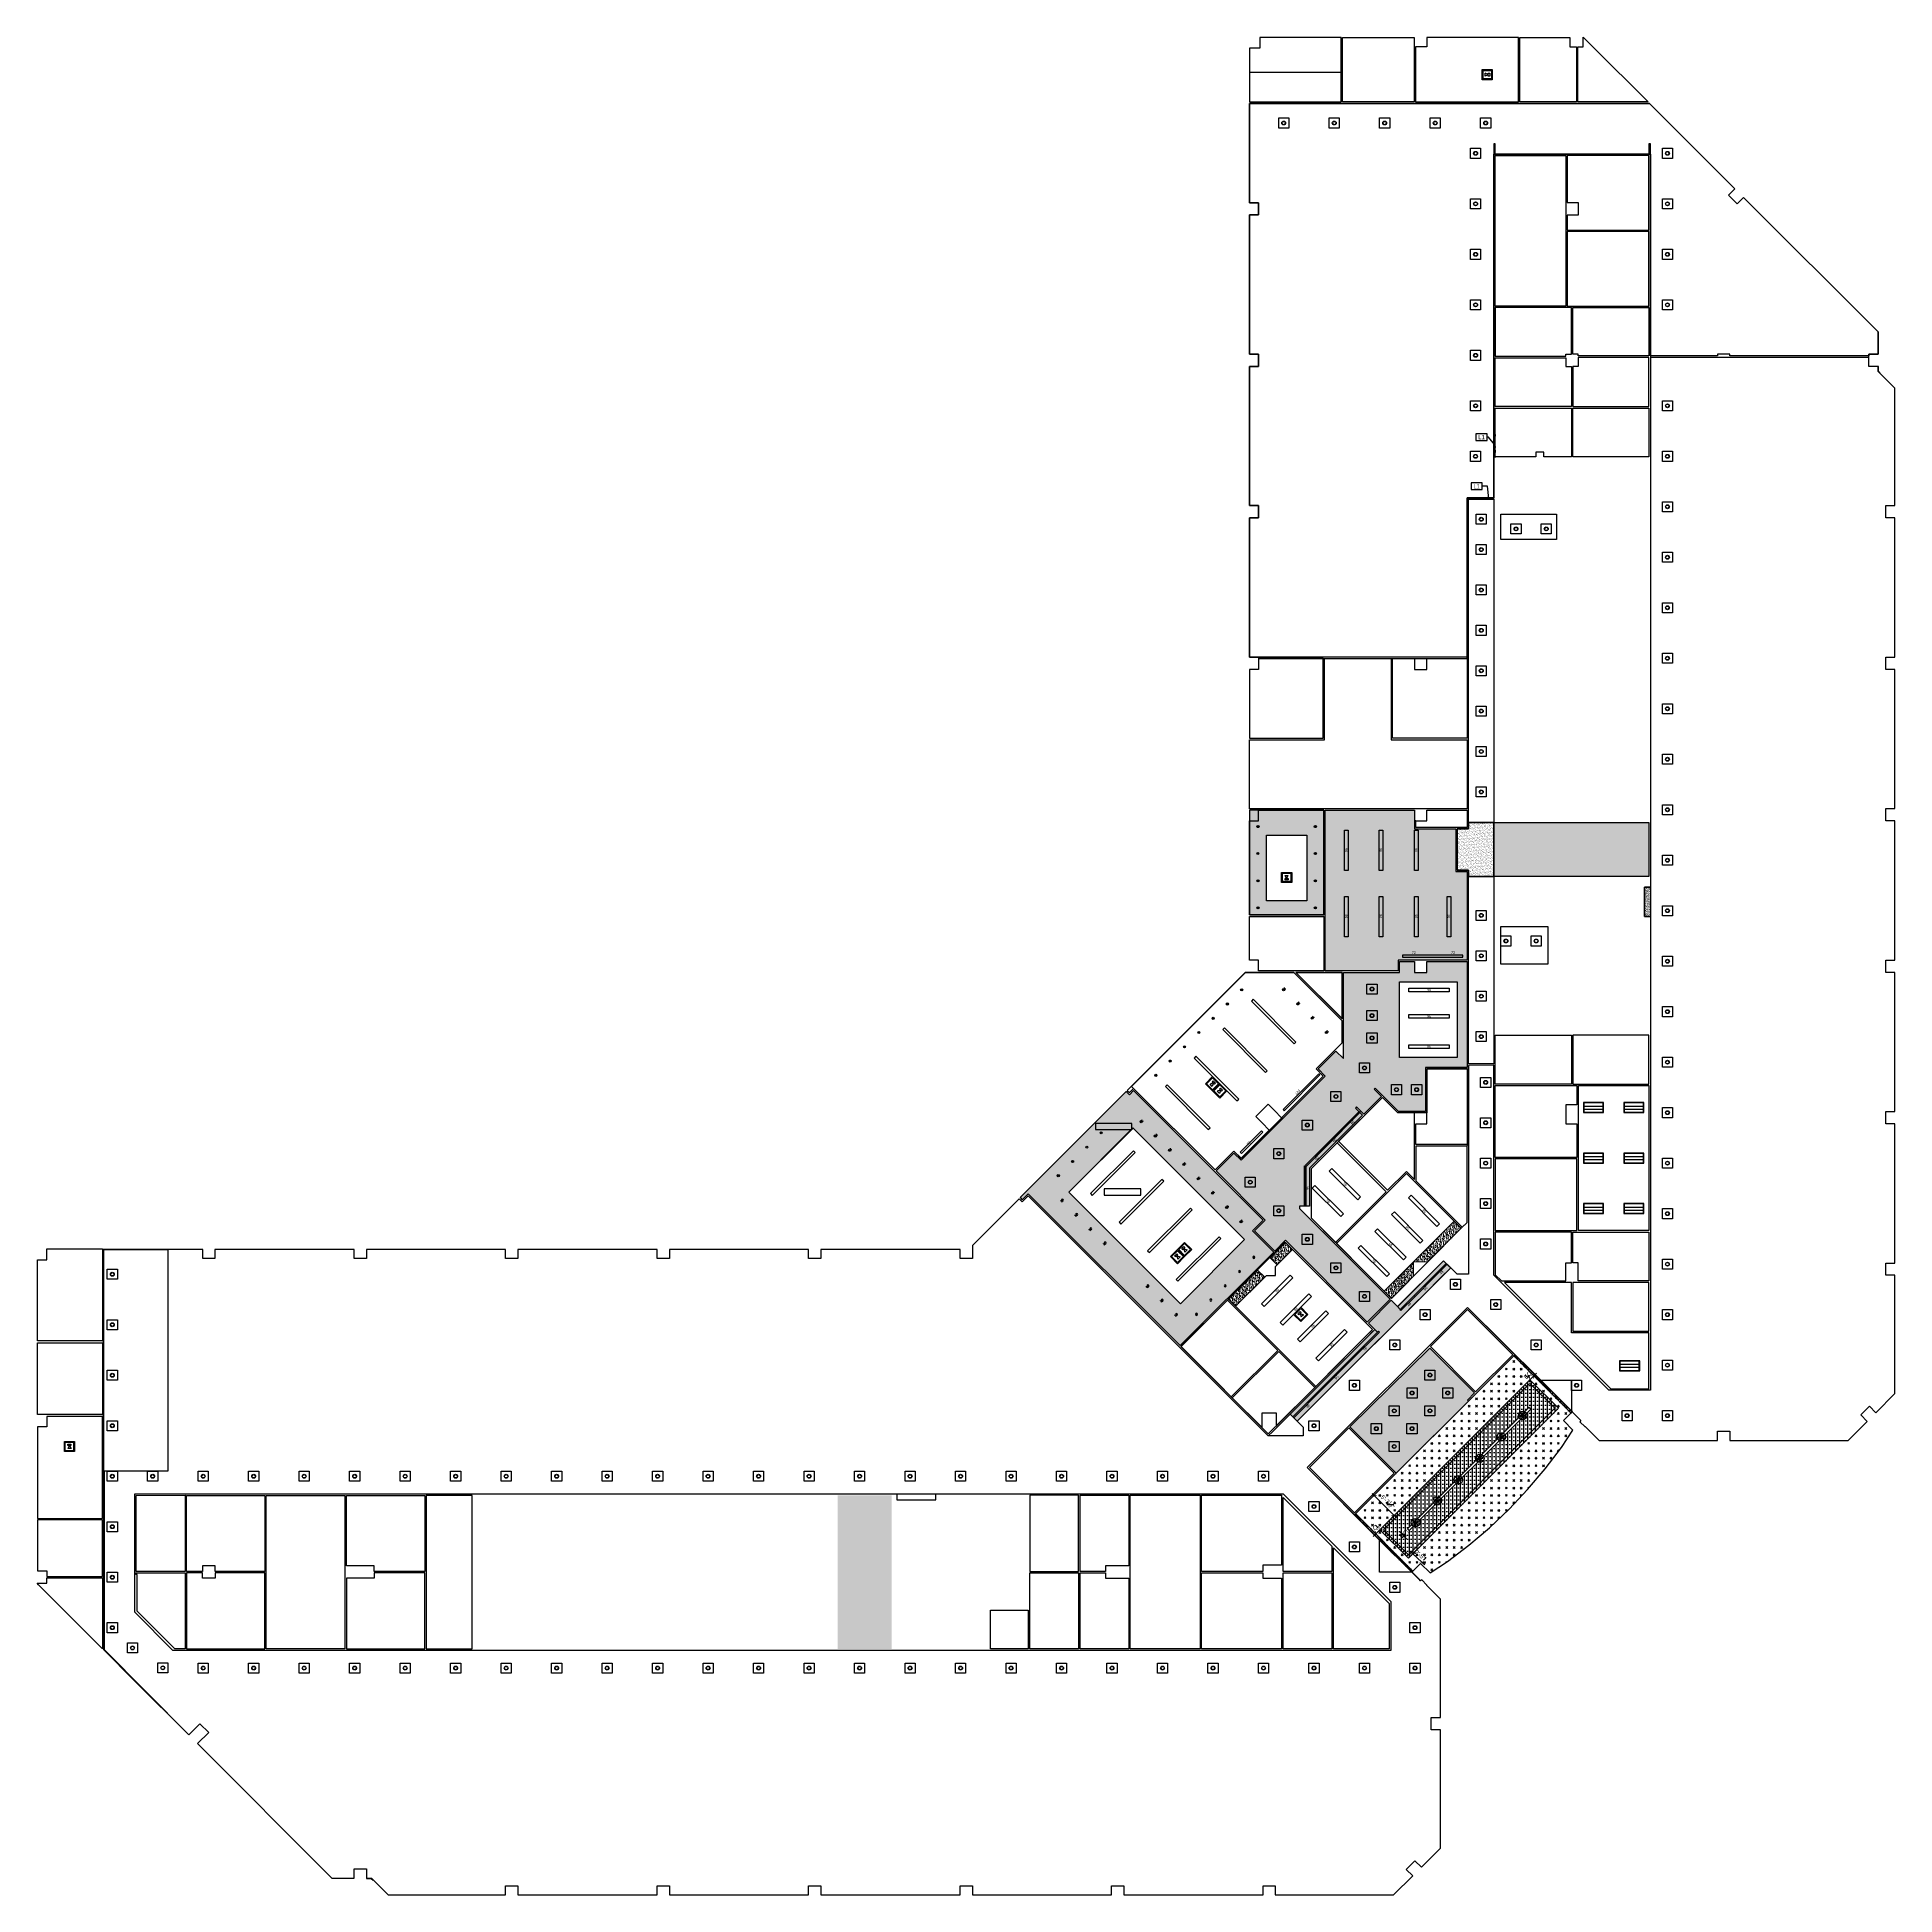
# Model space of a CAD drawing. Header units: inches. Extents: x 12 to 4427, y 13 to 4428.
import ezdxf
from ezdxf.enums import TextEntityAlignment as Align

# ---------------------------------------------------------------- set-up
doc = ezdxf.new("R2010")
doc.units = ezdxf.units.IN
doc.header["$LTSCALE"] = 96
doc.header["$MEASUREMENT"] = 0
for name, color, linetype in [('A-Anno-Clng', 7, 'Continuous'), ('A-ANNO-DIMS', 4, 'Continuous'), ('A-Clng-Grid-Exst', 11, 'Continuous'), ('A-Clng-Neww', 94, 'Continuous'), ('A-Clng-Patt', 13, 'Continuous'), ('A-Grid-Clip', 231, 'Continuous'), ('A-Lite-Exst', 55, 'Continuous')]:
    doc.layers.add(name, color=color, linetype=linetype)
doc.styles.add('XFINE_0', font='swissl.ttf')
doc.styles.add('XFINE_1-8', font='swissl.ttf', dxfattribs={"height": 10})
doc.dimstyles.new('OTJ_1-8', dxfattribs={"dimscale": 96, "dimtxt": 0.09375, "dimasz": 0.09375, "dimexe": 0.0625, "dimexo": 0.15625, "dimgap": 0.046875, "dimtad": 1, "dimdec": 1, "dimzin": 3, "dimdsep": 46, "dimlunit": 4, "dimtxsty": 'XFINE_1-8', "dimblk": 'ARCHTICK', "dimcen": 0.09, "dimdle": 0.0625, "dimclrd": 15, "dimclre": 15, "dimclrt": 7, "dimadec": 0, "dimazin": 0, "dimtfac": 0.75, "dimtdec": 1, "dimtix": 1, "dimtmove": 1, "dimatfit": 3, "dimfxl": 1, "dimfrac": 1, "dimtolj": 1, "dimtzin": 0, "dimarcsym": 0})
pattern_1 = [(37.5, (0, 0), (-0.09449, 2.8902357), [0, -2.28, 0, -2.55, 0, -2.4375]), (7.5, (0, 0), (2.654665, 4.233219), [0, -1.23, 0, -2.055, 0, -0.7875]), (327.5, (-1.845, 0), (4.6712128, 0.0084886), [0, -0.75, 0, -2.7, 0, -3.525]), (317.5, (-1.845, 0), (4.50919, 1.3165133), [0, -0.375, 0, -1.77, 0, -2.025])]

# ---------------------------------------------------------------- blocks, each defined once
blk = doc.blocks.new('A$C47CC4072')
blk.add_lwpolyline([(0.1, 72), (9.1, 72), (9.1, -24), (0.1, -24)], close=True)
at = {"insert": (8, 23.4), "char_height": 6, "width": 11.781, "attachment_point": 2, "rotation": 270, "style": 'XFINE_0'}
blk.add_mtext('96', dxfattribs=at)
blk = doc.blocks.new('A$C26354C7F')
for radius in [4.62, 4]:
    blk.add_circle((4.6, 13.8), radius)
at = {"layer": 'DefPoints'}
blk.add_lwpolyline([(-7.4, 25.8), (16.6, 25.8), (16.6, 1.8), (-7.4, 1.8)], close=True, dxfattribs=at)
blk = doc.blocks.new('PENDANT (2)')
for p, q in [((-7.4, 0), (7.4, 0)), ((-5.2, 5.2), (5.2, -5.2)), ((-5.2, -5.2), (5.2, 5.2)), ((0, -7.4), (0, 7.4))]:
    blk.add_line(p, q)
blk.add_circle((0, 0), 10)
blk = doc.blocks.new('4W')
for q in [(3.2, 2.2), (3.2, -2.2)]:
    blk.add_line((4.5, 0), q)
for radius in [2.5, 2]:
    blk.add_circle((0, 0), radius)
blk = doc.blocks.new('4D')
for radius in [2.5, 2]:
    blk.add_circle((0, 0), radius)
blk = doc.blocks.new('_ArchTick')
at = {"color": 0, "linetype": 'ByBlock', "const_width": 0.15}
blk.add_lwpolyline([(-0.5, -0.5), (0.5, 0.5)], dxfattribs=at)
blk = doc.blocks.new('*D226')
at = {"layer": 'A-ANNO-DIMS', "color": 15, "lineweight": -2, "transparency": 16777216}
for p, q in [((3184.1, 957.1), (3193.6, 966.6)), ((3241.2, 910.5), (3185.1, 966.6)), ((3231.8, 909.5), (3241.2, 918.9))]:
    blk.add_line(p, q, dxfattribs=at)
at = {"layer": 'DefPoints', "color": 0, "transparency": 16777216}
for p in [(3173.5, 946.5), (3189.3, 962.3), (3221.1, 898.9)]:
    blk.add_point(p, dxfattribs=at)
at = {"layer": 'A-ANNO-DIMS', "color": 15, "lineweight": -2, "transparency": 16777216, "xscale": 9, "yscale": 9, "zscale": 9}
for p, rotation in [((3189.3, 962.3), 134.9999999999996), ((3237, 914.7), 314.9999999999996)]:
    blk.add_blockref('_ArchTick', p, dxfattribs=dict(at, rotation=rotation))
at = {"layer": 'A-ANNO-DIMS', "color": 7, "transparency": 16777216, "insert": (3221.6, 947), "char_height": 10, "attachment_point": 5, "rotation": 315, "style": 'XFINE_1-8'}
blk.add_mtext('\\A1;5\'-7{\\H0.750000x;\\S1#2;}"', dxfattribs=at)
blk = doc.blocks.new('*D227')
at = {"layer": 'A-ANNO-DIMS', "color": 15, "lineweight": -2, "transparency": 16777216}
for p, q in [((3255.9, 870), (3249.5, 876.4)), ((3258.2, 872.3), (3251.7, 865.8)), ((3255.9, 870), (3260.1, 865.8)), ((3262.4, 868), (3255.9, 861.5)), ((3260.1, 865.8), (3266.5, 859.4))]:
    blk.add_line(p, q, dxfattribs=at)
at = {"layer": 'DefPoints', "color": 0, "transparency": 16777216}
for p in [(3260.1, 865.8), (3268.8, 882.9), (3273, 878.6)]:
    blk.add_point(p, dxfattribs=at)
at = {"layer": 'A-ANNO-DIMS', "color": 15, "lineweight": -2, "transparency": 16777216, "xscale": 9, "yscale": 9, "zscale": 9}
for p, rotation in [((3255.9, 870), 315.0000000000046), ((3260.1, 865.8), 135.0000000000046)]:
    blk.add_blockref('_ArchTick', p, dxfattribs=dict(at, rotation=rotation))
at = {"layer": 'A-ANNO-DIMS', "color": 7, "transparency": 16777216, "insert": (3264.8, 874.7), "char_height": 10, "attachment_point": 5, "rotation": 315, "style": 'XFINE_1-8'}
blk.add_mtext('\\A1;6"', dxfattribs=at)
blk = doc.blocks.new('*D228')
at = {"layer": 'A-ANNO-DIMS', "color": 15, "lineweight": -2, "transparency": 16777216}
for p, q in [((3192.4, 891.4), (3198.8, 885)), ((3203, 880.8), (3209.4, 887.1)), ((3182.7, 881.6), (3189, 875.2)), ((3193.3, 871), (3186.9, 864.6)), ((3203, 880.8), (3193.3, 871))]:
    blk.add_line(p, q, dxfattribs=at)
at = {"layer": 'DefPoints', "color": 0, "transparency": 16777216}
for p in [(3193.3, 871), (3193.3, 871), (3203, 880.8)]:
    blk.add_point(p, dxfattribs=at)
at = {"layer": 'A-ANNO-DIMS', "color": 15, "lineweight": -2, "transparency": 16777216, "xscale": 9, "yscale": 9, "zscale": 9}
for p, rotation in [((3203, 880.8), 225.0000000000013), ((3193.3, 871), 45.00000000000131)]:
    blk.add_blockref('_ArchTick', p, dxfattribs=dict(at, rotation=rotation))
at = {"layer": 'A-ANNO-DIMS', "color": 7, "transparency": 16777216, "insert": (3191.1, 882.9), "char_height": 10, "attachment_point": 5, "rotation": 45, "style": 'XFINE_1-8'}
blk.add_mtext('\\A1;EQ.', dxfattribs=at)
blk = doc.blocks.new('*D229')
at = {"layer": 'A-ANNO-DIMS', "color": 15, "lineweight": -2, "transparency": 16777216}
for p, q in [((3548.8, 1247.7), (3555.2, 1241.4)), ((3559.4, 1237.1), (3553, 1230.8)), ((3558.2, 1257.1), (3564.6, 1250.8)), ((3559.4, 1237.1), (3568.8, 1246.5)), ((3568.8, 1246.5), (3575.2, 1252.9))]:
    blk.add_line(p, q, dxfattribs=at)
at = {"layer": 'DefPoints', "color": 0, "transparency": 16777216}
for p in [(3559.4, 1237.1), (3568.8, 1246.5), (3568.8, 1246.5)]:
    blk.add_point(p, dxfattribs=at)
at = {"layer": 'A-ANNO-DIMS', "color": 15, "lineweight": -2, "transparency": 16777216, "xscale": 9, "yscale": 9, "zscale": 9}
for p, rotation in [((3559.4, 1237.1), 44.99999999999792), ((3568.8, 1246.5), 224.9999999999979)]:
    blk.add_blockref('_ArchTick', p, dxfattribs=dict(at, rotation=rotation))
at = {"layer": 'A-ANNO-DIMS', "color": 7, "transparency": 16777216, "insert": (3557, 1248.9), "char_height": 10, "attachment_point": 5, "rotation": 45, "style": 'XFINE_1-8'}
blk.add_mtext('\\A1;EQ.', dxfattribs=at)
blk = doc.blocks.new('*D230')
at = {"layer": 'A-ANNO-DIMS', "color": 15, "lineweight": -2, "transparency": 16777216}
for p, q in [((3281.5, 823.5), (3274.8, 829.5)), ((3281.5, 823.5), (3303.2, 803.9)), ((3291.5, 834.6), (3285.5, 827.9)), ((3303.2, 803.9), (3309.9, 797.9)), ((3313.3, 815), (3307.2, 808.4))]:
    blk.add_line(p, q, dxfattribs=at)
at = {"layer": 'DefPoints', "color": 0, "transparency": 16777216}
for p in [(3281.5, 823.5), (3303.2, 803.9), (3303.2, 803.9)]:
    blk.add_point(p, dxfattribs=at)
at = {"layer": 'A-ANNO-DIMS', "color": 15, "lineweight": -2, "transparency": 16777216, "xscale": 9, "yscale": 9, "zscale": 9}
for p, rotation in [((3281.5, 823.5), 317.9709127329182), ((3303.2, 803.9), 137.9709127329182)]:
    blk.add_blockref('_ArchTick', p, dxfattribs=dict(at, rotation=rotation))
at = {"layer": 'A-ANNO-DIMS', "color": 7, "transparency": 16777216, "insert": (3298.8, 820.8), "char_height": 10, "attachment_point": 5, "rotation": 317.9709, "style": 'XFINE_1-8'}
blk.add_mtext('\\A1;2\'-5"', dxfattribs=at)
blk = doc.blocks.new('A$C665C028A')
blk.add_lwpolyline([(0, 2.1), (67.9, 70), (70, 67.9), (2.1, 0)], close=True)
at = {"insert": (33.9, 30), "char_height": 6, "attachment_point": 2, "rotation": 45, "style": 'XFINE_0'}
blk.add_mtext_dynamic_manual_height_columns('96', width=2.881, gutter_width=50, heights=[0], dxfattribs=at)
blk = doc.blocks.new('A$C379E5C75')
blk.add_lwpolyline([(0, 2.1), (42.4, 44.5), (44.5, 42.4), (2.1, 0)], close=True)
at = {"insert": (24.8, 20.8), "char_height": 6, "attachment_point": 2, "rotation": 45, "style": 'XFINE_0'}
blk.add_mtext_dynamic_manual_height_columns('60', width=2.881, gutter_width=50, heights=[0], dxfattribs=at)
blk = doc.blocks.new('A$C78CD5D5E')
blk.add_lwpolyline([(0, 2.1), (33.9, 36.1), (36.1, 33.9), (2.1, 0)], close=True)
at = {"insert": (20.2, 16.4), "char_height": 6, "attachment_point": 2, "rotation": 45, "style": 'XFINE_0'}
blk.add_mtext_dynamic_manual_height_columns('48', width=2.881, gutter_width=50, heights=[0], dxfattribs=at)
blk = doc.blocks.new('proj')
for points in [[(0, -24), (24, -24), (24, 0), (0, 0)], [(2, -22), (22, -22), (22, -2), (2, -2)], [(8.4, -18), (15.6, -18), (15.6, -14.6), (8.4, -14.6)]]:
    blk.add_lwpolyline(points, close=True)
for points in [[(12, -14.6), (8.2, -7.1)], [(15.8, -7.1), (8.2, -7.1)], [(12, -14.6), (15.8, -7.1)]]:
    blk.add_lwpolyline(points)
blk = doc.blocks.new('Plan Note Tag')
blk.add_lwpolyline([(28.1, 1.1), (54.7, 1.1), (54.7, 17.1), (28.1, 17.1)], close=True)
at = {"style": 'XFINE_1-8'}
blk.add_attdef('MULTI-NOTE', text='', height=10, dxfattribs=at).set_placement((41.4, 9.1), align=Align.MIDDLE_CENTER)

msp = doc.modelspace()

# ---------------------------------------------------------------- hatches: boundary and pattern name
at = {"layer": 'A-Clng-Grid-Exst'}
h = msp.add_hatch(dxfattribs=at)
h.set_pattern_fill('AR-SAND', color=256, scale=3, style=0)
h.paths.add_polyline_path([(1914.49, 597.5), (2042.49, 597.5), (2042.49, 962.5), (1914.49, 962.5)])
at = {"layer": 'A-Clng-Patt'}
h = msp.add_hatch(dxfattribs=at)
h.set_pattern_fill('AR-SAND', color=256, scale=3, angle=90, style=0)
h.set_pattern_definition([(127.5, (6807.4907, 16.5077), (-5.7804713, -0.18898), [0, -4.56, 0, -5.1, 0, -4.875]), (97.5, (6807.491, 16.508), (-8.466438, 5.30933), [0, -2.46, 0, -4.11, 0, -1.575]), (57.5, (6807.4907, 12.8177), (-0.016977, 9.3424256), [0, -1.5, 0, -5.4, 0, -7.05]), (47.5, (6807.491, 12.818), (-2.633027, 9.01838), [0, -0.75, 0, -3.54, 0, -4.05])])
h.paths.add_polyline_path([(3477.49, 3430.5), (3477.49, 3490.5), (3473.99, 3490.5), (3473.99, 3430.5)])
h = msp.add_hatch(dxfattribs=at)
h.set_pattern_fill('AR-SAND', color=256, scale=3, style=0)
h.paths.add_polyline_path([(3413.99, 3330), (3473.99, 3330), (3473.99, 3333.5), (3413.99, 3333.5)])
h = msp.add_hatch(dxfattribs=at)
h.set_pattern_fill('AR-SAND', color=256, scale=3, style=0)
h.paths.add_polyline_path([(3069.99, 2590.54), (2892.99, 2590.54), (2892.99, 2341.75), (3069.99, 2341.75)])
h.paths.add_polyline_path([(2933.76, 2453.56), (2933.76, 2375.56), (3029.76, 2375.56), (3029.76, 2531.56), (2933.76, 2531.56), (2933.76, 2496.94)], flags=16)
h = msp.add_hatch(dxfattribs=at)
h.set_pattern_fill('AR-SAND', color=256, scale=3, style=0)
h.paths.add_polyline_path([(3410.49, 2234.75), (3246.56, 2234.75), (3246.56, 2208.75), (3073.49, 2208.75), (3073.49, 2590.54), (3285.25, 2590.54), (3285.25, 2546.5), (3383.65, 2546.5), (3383.65, 2445), (3410.49, 2445)])
h = msp.add_hatch(dxfattribs=at)
h.set_pattern_fill('AR-SAND', color=256, scale=3, style=0)
h.paths.add_polyline_path([(3413.99, 2433.5), (3473.99, 2433.5), (3473.99, 2561.5), (3413.99, 2561.5), (3413.99, 2546.5), (3387.15, 2546.5), (3387.15, 2448.5), (3413.99, 2448.5)])
h = msp.add_hatch(dxfattribs=at)
h.set_pattern_fill('AR-SAND', color=256, scale=1.5, style=0)
h.set_pattern_definition(pattern_1)
h.paths.add_polyline_path([(3842.49, 2433.5), (3473.99, 2433.5), (3473.99, 2561.5), (3842.49, 2561.5)])
h = msp.add_hatch(dxfattribs=at)
h.set_pattern_fill('AR-SAND', color=256, scale=1.5, style=0)
h.set_pattern_definition(pattern_1)
h.paths.add_polyline_path([(3831.99, 2408), (3845.99, 2408), (3845.99, 2337.99), (3831.99, 2337.99)])
h = msp.add_hatch(dxfattribs=at)
h.set_pattern_fill('AR-SAND', color=256, scale=3, style=0)
h.paths.add_polyline_path([(3227.74, 1428.45), (3173.3, 1374), (2978.78, 1568.52), (2953.32, 1543.06), (2905.08, 1591.31), (2930.53, 1616.77), (2813.9, 1733.39), (2856.29, 1775.78), (2873.31, 1758.86), (3073.31, 1958.86), (3056.29, 1975.79), (3098.72, 2018.21), (3116.76, 2000.28), (3116.76, 2205.25), (3249.59, 2205.25), (3250.06, 2231.25), (3285.25, 2231.25), (3285.25, 2205.25), (3314.75, 2205.25), (3314.75, 2231.25), (3410.49, 2231.25), (3410.49, 1979.33), (3311.25, 1979.33), (3311.25, 1874.75), (3247.24, 1874.75), (3192.11, 1929.87), (3189.63, 1927.4), (3206.6, 1910.43), (3164.68, 1868.5), (3147.71, 1885.48), (3145.24, 1883), (3162.21, 1866.03), (3036.01, 1739.83), (3036.01, 1649.86), (3012.01, 1649.86), (3012.01, 1644.18)])
h.paths.add_polyline_path([(3386.49, 2183), (3249.59, 2183), (3249.59, 2003.08), (3386.5, 2003.08)], flags=16)
h = msp.add_hatch(dxfattribs=at)
h.set_pattern_fill('AR-SAND', color=256, scale=3, style=0)
h.paths.add_polyline_path([(2463.7, 1682.83), (2616.32, 1835.87), (2881.44, 1570.76), (2729.02, 1417.73)], flags=16)
h.paths.add_polyline_path([(2348.26, 1669.95), (2353.22, 1664.99), (2367.36, 1679.13), (2728.31, 1318.18), (2950.84, 1540.6), (2900.12, 1591.31), (2925.58, 1616.77), (2617.76, 1924.59), (2607.77, 1914.6), (2600.34, 1922.04)])
h = msp.add_hatch(dxfattribs=at)
h.set_pattern_fill('AR-SAND', color=256, scale=3, angle=315, style=0)
h.paths.add_polyline_path([(3396.43, 1597.14), (3379.82, 1613.75), (3283.1, 1517.75), (3317.4, 1518.1)])
h = msp.add_hatch(dxfattribs=at)
h.set_pattern_fill('AR-SAND', color=256, scale=3, angle=315, style=0)
h.paths.add_polyline_path([(2958.97, 1510.53), (2942.35, 1527.15), (2978.78, 1563.57), (2995.39, 1546.95)])
h = msp.add_hatch(dxfattribs=at)
h.set_pattern_fill('AR-SAND', color=256, scale=3, style=0)
h.paths.add_polyline_path([(2989.8, 1155.52), (3006.77, 1138.55), (3371.5, 1503.28), (3354.61, 1520.17), (3245.32, 1410.87), (3230.22, 1425.97), (3175.77, 1371.52), (3190.87, 1356.43)])
h = msp.add_hatch(dxfattribs=at)
h.set_pattern_fill('AR-SAND', color=256, scale=3, angle=315, style=0)
h.paths.add_polyline_path([(3282.25, 1516.19), (3282.25, 1482.25), (3230.57, 1430.57), (3213.6, 1447.54)])
h = msp.add_hatch(dxfattribs=at)
h.set_pattern_fill('AR-SAND', color=256, scale=3, angle=315, style=0)
h.paths.add_polyline_path([(2929.47, 1481.03), (2912.5, 1498), (2843.39, 1428.89), (2860.36, 1411.92)])
h = msp.add_hatch(dxfattribs=at)
h.set_pattern_fill('AR-SAND', color=256, scale=3, style=0)
h.set_pattern_definition([(37.5, (12.826, -13.027), (-0.18898, 5.7804713), [0, -4.56, 0, -5.1, 0, -4.875]), (7.5, (12.826, -13.027), (5.30933, 8.466438), [0, -2.46, 0, -4.11, 0, -1.575]), (327.5, (9.136, -13.027), (9.3424256, 0.016977), [0, -1.5, 0, -5.4, 0, -7.05]), (317.5, (9.136, -13.027), (9.01838, 2.633027), [0, -0.75, 0, -3.54, 0, -4.05])])
h.paths.add_polyline_path([(3241.85, 1015.03), (3413.33, 1186.51), (3410.85, 1188.98), (3428.06, 1206.19), (3320.58, 1313.67), (3131.89, 1124.98)])
h = msp.add_hatch(dxfattribs=at)
h.set_pattern_fill('CROSS', color=256, scale=50, style=0)
h.set_pattern_definition([(315, (3130.145, 929.178), (17.67767, -2e-14), [6.25, -18.75]), (45, (3130.145, 924.759), (2e-14, 17.67767), [6.25, -18.75])])
h.paths.add_polyline_path([(3657.32, 1158.16), (3657.4, 1158.08), (3521.12, 1294.13), (3333.43, 1106.45), (3145.63, 918.65), (3281.8, 782.47), (3299.98, 800.67), (3322.74, 777.93), (3363.67, 805.5), (3414.8, 844.19), (3463.72, 885.63), (3510.29, 929.7), (3554.36, 976.27), (3595.8, 1025.19), (3634.49, 1076.32), (3662.06, 1117.25), (3639.3, 1139.99)])
h.paths.add_polyline_path([(3272.06, 814.03), (3204.18, 881.91), (3560.56, 1238.29), (3628.44, 1170.41)], flags=16)
h = msp.add_hatch(dxfattribs=at)
h.set_pattern_fill('AR-SAND', color=256, scale=3, style=0)
h.paths.add_polyline_path([(3521.11, 1294.13), (3657.41, 1158.08), (3659.88, 1160.55), (3523.71, 1296.73), (3521.12, 1294.14)])
h = msp.add_hatch(dxfattribs=at)
h.set_pattern_fill('SACNCR', color=256, scale=100, angle=45, style=0)
h.set_pattern_definition([(90, (2785.687, 169.03), (-9.375, 2e-15), []), (90, (2790.375, 173.717), (-9.375, 2e-15), [0, -9.375])])
h.paths.add_polyline_path([(3270.9, 880.75), (3268.78, 882.87), (3285.75, 899.84), (3287.87, 897.72)])
h.paths.add_polyline_path([(3273.02, 878.63), (3270.9, 880.75), (3287.87, 897.72), (3290, 895.6)])
h.paths.add_polyline_path([(3290, 895.6), (3287.87, 897.72), (3304.84, 914.69), (3306.97, 912.57)])
h.paths.add_polyline_path([(3287.87, 897.72), (3285.75, 899.84), (3302.72, 916.81), (3304.84, 914.69)])
h.paths.add_polyline_path([(3321.82, 931.66), (3323.94, 929.54), (3306.97, 912.57), (3304.84, 914.69)])
h.paths.add_polyline_path([(3304.84, 914.69), (3302.72, 916.81), (3319.69, 933.79), (3321.82, 931.66)])
h.paths.add_polyline_path([(3338.79, 948.63), (3340.91, 946.51), (3323.94, 929.54), (3321.82, 931.66)])
h.paths.add_polyline_path([(3321.82, 931.66), (3319.69, 933.79), (3336.66, 950.76), (3338.79, 948.63)])
h.paths.add_polyline_path([(3340.91, 946.51), (3338.79, 948.63), (3355.76, 965.61), (3357.88, 963.48)])
h.paths.add_polyline_path([(3353.63, 967.73), (3355.76, 965.61), (3338.79, 948.63), (3336.66, 950.76)])
h.paths.add_polyline_path([(3355.76, 965.61), (3353.63, 967.73), (3370.61, 984.7), (3372.73, 982.58)])
h.paths.add_polyline_path([(3374.85, 980.45), (3357.88, 963.48), (3355.76, 965.61), (3372.73, 982.58)])
h.paths.add_polyline_path([(3387.58, 1001.67), (3389.7, 999.55), (3372.73, 982.58), (3370.61, 984.7)])
h.paths.add_polyline_path([(3374.85, 980.45), (3372.73, 982.58), (3389.7, 999.55), (3391.82, 997.42)])
h.paths.add_polyline_path([(3391.82, 997.42), (3389.7, 999.55), (3406.67, 1016.52), (3408.79, 1014.4)])
h.paths.add_polyline_path([(3404.55, 1018.64), (3406.67, 1016.52), (3389.7, 999.55), (3387.58, 1001.67)])
h.paths.add_polyline_path([(3423.64, 1033.49), (3425.76, 1031.37), (3408.79, 1014.4), (3406.67, 1016.52)])
h.paths.add_polyline_path([(3406.67, 1016.52), (3404.55, 1018.64), (3421.52, 1035.61), (3423.64, 1033.49)])
h.paths.add_polyline_path([(3423.64, 1033.49), (3421.52, 1035.61), (3438.49, 1052.58), (3440.61, 1050.46)])
h.paths.add_polyline_path([(3425.76, 1031.37), (3423.64, 1033.49), (3440.61, 1050.46), (3442.73, 1048.34)])
h.paths.add_polyline_path([(3442.73, 1048.34), (3440.61, 1050.46), (3457.58, 1067.43), (3459.7, 1065.31)])
h.paths.add_polyline_path([(3440.61, 1050.46), (3438.49, 1052.58), (3455.46, 1069.55), (3457.58, 1067.43)])
h.paths.add_polyline_path([(3459.7, 1065.31), (3457.58, 1067.43), (3474.55, 1084.4), (3476.67, 1082.28)])
h.paths.add_polyline_path([(3457.58, 1067.43), (3455.46, 1069.55), (3472.43, 1086.52), (3474.55, 1084.4)])
h.paths.add_polyline_path([(3474.55, 1084.4), (3472.43, 1086.52), (3489.4, 1103.49), (3491.52, 1101.37)])
h.paths.add_polyline_path([(3476.67, 1082.28), (3474.55, 1084.4), (3491.52, 1101.37), (3493.64, 1099.25)])
h.paths.add_polyline_path([(3508.49, 1118.34), (3510.61, 1116.22), (3493.64, 1099.25), (3491.52, 1101.37)])
h.paths.add_polyline_path([(3491.52, 1101.37), (3489.4, 1103.49), (3506.37, 1120.46), (3508.49, 1118.34)])
h.paths.add_polyline_path([(3508.49, 1118.34), (3506.37, 1120.46), (3523.34, 1137.43), (3525.46, 1135.31)])
h.paths.add_polyline_path([(3525.46, 1135.31), (3527.58, 1133.19), (3510.61, 1116.22), (3508.49, 1118.34)])
h.paths.add_polyline_path([(3525.46, 1135.31), (3523.34, 1137.43), (3540.31, 1154.4), (3542.43, 1152.28)])
h.paths.add_polyline_path([(3527.58, 1133.19), (3525.46, 1135.31), (3542.43, 1152.28), (3544.55, 1150.16)])
h.paths.add_polyline_path([(3542.43, 1152.28), (3540.31, 1154.4), (3557.28, 1171.37), (3559.4, 1169.25)])
h.paths.add_polyline_path([(3203.02, 880.75), (3270.9, 812.87), (3627.29, 1169.25), (3559.4, 1237.13)])
h.paths.add_polyline_path([(3544.55, 1150.16), (3542.43, 1152.28), (3559.4, 1169.25), (3561.52, 1167.13)])
h = msp.add_hatch(dxfattribs=at)
h.set_pattern_fill('AR-SAND', color=256, scale=3, style=0)
h.paths.add_polyline_path([(3143.03, 916.05), (3279.32, 780), (3281.8, 782.47), (3145.63, 918.65), (3143.04, 916.06)])

# ---------------------------------------------------------------- linework, layer by layer
at = {"layer": 'A-Clng-Grid-Exst'}
for p, q in [((2892.98, 4345.03), (3111.05, 4345.03)), ((3473.99, 2561.5), (3473.99, 2433.5))]:
    msp.add_line(p, q, dxfattribs=at)
for points in [[(3111.05, 4427.02), (2918.12, 4427.02), (2918.12, 4401.88), (2892.98, 4401.88), (2892.98, 4384.38), (2892.98, 4273.96), (3111.05, 4273.96)], [(3114.55, 4427.02), (3284.49, 4427.02), (3284.49, 4273.96), (3114.55, 4273.96)], [(3532.55, 4427.01), (3314.62, 4427.01), (3314.62, 4405.38), (3287.99, 4405.38), (3287.99, 4348.04), (3287.99, 4273.96), (3532.55, 4273.96)], [(3536.05, 4427.01), (3654.68, 4427.01), (3654.68, 4405.37), (3670.18, 4405.35), (3670.18, 4273.96), (3536.05, 4273.96)], [(3840.59, 4273.96), (3673.68, 4273.96), (3673.68, 4405.35), (3686.62, 4405.37), (3686.62, 4428.01), (3709.2, 4405.35)], [(3844.09, 4270.46), (3415.96, 4270.46), (2892.98, 4270.46), (2892.98, 4137.76), (2892.98, 4034.62), (2914.62, 4034.62), (2914.62, 4005.37), (2892.99, 4005.37), (2892.99, 3674.62), (2914.62, 3674.62), (2914.62, 3645.37), (2892.99, 3645.37), (2892.99, 3314.62), (2914.62, 3314.62), (2914.62, 3285.37), (2892.99, 3285.37), (2892.99, 2954.62), (2914.62, 2954.62), (2914.62, 2951.25), (3285.25, 2951.25), (3410.49, 2951.26), (3410.49, 3333.5), (3473.99, 3333.5), (3474.08, 4150.25), (3846.07, 4150.25), (3846.07, 1212.37), (3747, 1212.37), (3473.99, 1485.38), (3473.99, 1984.43), (3414.02, 1984.37), (3414.02, 1487.76), (3387.02, 1487.76), (3371.5, 1503.28), (3346.62, 1478.4), (3313.08, 1444.85), (3281.01, 1412.79), (3262.21, 1393.98), (3233.06, 1364.84), (3213.3, 1345.08), (3192.89, 1324.66), (3006.77, 1138.55), (3020.79, 1124.53), (3020.79, 1103.53), (2937.99, 1103.55), (2367.36, 1674.18), (2353.22, 1660.04), (2345.79, 1667.47), (2235.56, 1557.25), (2234.59, 1556.28), (2234.63, 1525.38), (2205.38, 1525.38), (2205.38, 1547.01), (1874.63, 1547.01), (1874.63, 1525.38), (1845.38, 1525.38), (1845.38, 1547.01), (1514.63, 1547.01), (1514.63, 1525.38), (1485.38, 1525.38), (1485.38, 1547.01), (1154.63, 1547.01), (1154.63, 1525.38), (1125.38, 1525.38), (1125.38, 1547.01), (794.63, 1547.01), (794.63, 1525.38), (765.38, 1525.38), (765.38, 1547.01), (434.63, 1547.01), (434.63, 1525.38), (405.38, 1525.38), (405.38, 1547.01), (322.62, 1547.01), (322.62, 1019.87), (171.1, 1019.87), (171.1, 595.91), (372.38, 393.06), (398.98, 419.66), (419.67, 398.98), (393.07, 372.38), (712.46, 52.99), (765.37, 52.99), (765.37, 74.62), (794.62, 74.62), (794.62, 51.99), (805.97, 51.99), (810.18, 47.77), (810.89, 48.48), (846.38, 12.99), (1125.38, 12.99), (1125.38, 34.62), (1154.63, 34.62), (1154.63, 12.99), (1485.38, 12.99), (1485.38, 34.62), (1514.63, 34.62), (1514.63, 12.99), (1845.38, 12.99), (1845.38, 34.62), (1874.63, 34.62), (1874.63, 12.99), (2205.38, 12.99), (2205.38, 34.62), (2234.63, 34.62), (2234.63, 12.99), (2565.38, 12.99), (2565.38, 34.62), (2594.63, 34.62), (2594.63, 12.99), (2925.38, 12.99), (2925.38, 34.62), (2954.63, 34.62), (2954.63, 12.99), (3235.89, 12.99), (3281.11, 58.21), (3265.81, 73.51), (3286.5, 94.19), (3301.82, 78.88), (3347.01, 124.11), (3347.01, 405.38), (3325.38, 405.38), (3325.38, 434.62), (3347.01, 434.62), (3347.01, 715.9), (3314.28, 748.63), (3314.98, 749.33), (3302.5, 761.82), (3300, 759.32), (3279.45, 779.87), (3274.62, 779.87), (3202.62, 779.87), (3202.62, 856.07), (3030.6, 1028.48), (3411.28, 1409.16), (3585.35, 1235.87), (3658.62, 1235.87), (3658.62, 1162.91), (3660.25, 1161.29), (3659.81, 1160.85), (3680.67, 1140), (3678.17, 1137.5), (3690.66, 1125), (3691.36, 1125.71), (3724.1, 1092.98), (4005.37, 1092.98), (4005.37, 1114.62), (4034.62, 1114.62), (4034.62, 1092.98), (4315.88, 1092.98), (4361.1, 1138.2), (4345.8, 1153.49), (4366.48, 1174.18), (4381.81, 1158.87), (4427.01, 1204.11), (4427.01, 1485.37), (4405.37, 1485.37), (4405.37, 1514.62), (4427.01, 1514.62), (4427.01, 1845.37), (4405.37, 1845.37), (4405.37, 1874.62), (4427.01, 1874.62), (4427.01, 2205.37), (4405.37, 2205.37), (4405.37, 2234.62), (4427.01, 2234.62), (4427.01, 2565.37), (4405.37, 2565.37), (4405.37, 2594.62), (4427.01, 2594.62), (4427.01, 2925.37), (4405.37, 2925.37), (4405.37, 2954.62), (4427.01, 2954.62), (4427.01, 3285.37), (4405.37, 3285.37), (4405.37, 3314.62), (4427.01, 3314.62), (4427.01, 3593.62), (4391.52, 3629.11), (4392.22, 3629.82), (4388.01, 3634.03), (4388.01, 3645.38), (4365.37, 3645.38), (4365.37, 3674.63), (4387.01, 3674.63), (4387.01, 3727.54), (4067.61, 4046.94), (4052.31, 4031.64), (4031.62, 4052.33), (4046.92, 4067.62), (3844.09, 4270.46)], [(2892.99, 2954.75), (2892.99, 3285.37), (2914.62, 3285.37), (2914.62, 3314.62), (2892.99, 3314.62), (2892.99, 3645.37), (2914.62, 3645.37), (2914.62, 3674.62), (2892.99, 3674.62), (2893.08, 4005.37), (2914.62, 4005.37), (2914.62, 4034.62), (2892.98, 4034.62), (2892.98, 4270.46), (3402.49, 4270.46), (3402.49, 4270.46), (3844.09, 4270.46), (4046.92, 4067.62), (4031.62, 4052.33), (4052.31, 4031.64), (4067.61, 4046.94), (4387.01, 3727.54), (4387.01, 3674.63), (4365.37, 3674.63), (4365.37, 3670.5), (4034.75, 3670.5), (4034.75, 3674.75), (4005.25, 3674.75), (4005.25, 3670.5), (3846, 3670.5), (3845.99, 4174.25), (3842.49, 4174.25), (3842.49, 4150.25), (3477.49, 4150.25), (3477.49, 4174.25), (3473.99, 4174.25), (3473.99, 3333.5), (3410.49, 3333.5), (3410.49, 2954.75), (2892.99, 2954.75)], [(3645, 3789), (3477.49, 3789), (3477.49, 4146.75), (3645, 4146.75)], [(3842.49, 4146.75), (3648.5, 4146.75), (3648.5, 4034.75), (3674.75, 4034.75), (3674.75, 4005.25), (3648.5, 4005.25), (3648.5, 3969.62), (3842.49, 3969.62)], [(3842.5, 3966.12), (3648.5, 3966.12), (3648.5, 3789), (3842.5, 3789)], [(3477.49, 3669.5), (3645.25, 3669.5), (3645.25, 3674.75), (3658.24, 3674.75), (3658.24, 3785.5), (3477.49, 3785.5)], [(3661.74, 3785.5), (3842.5, 3785.5), (3842.5, 3670.25), (3674.75, 3670.25), (3674.75, 3674.75), (3661.74, 3674.75)], [(3295.55, 763.78), (3130.03, 929.06), (3073.81, 985.27), (3030.6, 1028.48), (3411.28, 1409.16), (3510.7, 1309.73), (3659.99, 1160.67), (3680.67, 1139.99), (3678.17, 1137.5), (3690.66, 1125.01), (3691.36, 1125.71), (3724.1, 1092.98), (4005.37, 1092.98), (4005.37, 1114.62), (4034.62, 1114.62), (4034.62, 1092.98), (4315.88, 1092.98), (4361.1, 1138.2), (4345.8, 1153.49), (4366.48, 1174.18), (4381.8, 1158.86), (4427.01, 1204.11), (4427.01, 1485.37), (4405.37, 1485.37), (4405.37, 1514.62), (4427.01, 1514.62), (4427.01, 1845.37), (4405.37, 1845.37), (4405.37, 1874.62), (4427.01, 1874.62), (4427.01, 2205.37), (4405.37, 2205.37), (4405.37, 2234.62), (4427.01, 2234.62), (4427.01, 2565.37), (4405.37, 2565.37), (4405.37, 2594.62), (4427.01, 2594.62), (4427.01, 2925.37), (4405.37, 2925.37), (4405.37, 2954.62), (4427.01, 2954.62), (4427.01, 3285.37), (4405.37, 3285.37), (4405.37, 3314.62), (4427.01, 3314.62), (4427.01, 3593.62), (4387.23, 3633.39), (4387.23, 3645.38), (4365.37, 3645.38), (4365.37, 3667), (3846, 3667), (3845.99, 2408), (3831.99, 2408), (3831.99, 2338), (3845.99, 2338), (3846, 1212.36), (3747, 1212.37), (3473.99, 1485.38), (3473.99, 1984.43), (3414.02, 1984.37), (3414.02, 1984.37), (3414.02, 1984.37), (3414.02, 1984.37), (3414.02, 1984.37), (3414.02, 1487.76), (3387.02, 1487.76), (3354.61, 1520.17), (3246.69, 1412.25), (3253.01, 1418.57), (3245.32, 1410.87), (3230.22, 1425.97), (3175.77, 1371.52), (3190.87, 1356.43), (3184.39, 1349.95), (3176.38, 1341.93), (2954.07, 1119.62), (2948.67, 1114.23), (2937.99, 1103.55), (2367.36, 1674.18), (2353.22, 1660.04), (2345.79, 1667.47), (2234.63, 1556.32), (2234.63, 1525.38), (2205.38, 1525.38), (2205.38, 1547.01), (1874.63, 1547.01), (1874.63, 1525.38), (1845.38, 1525.38), (1845.38, 1547.01), (1514.63, 1547.01), (1514.63, 1525.38), (1485.38, 1525.38), (1485.38, 1547.01), (1154.63, 1547.01), (1154.63, 1525.38), (1125.38, 1525.38), (1125.38, 1547.01), (794.63, 1547.01), (794.63, 1525.38), (765.38, 1525.38), (765.38, 1547.01), (434.63, 1547.01), (434.63, 1525.38), (405.38, 1525.38), (405.38, 1547.01), (169.53, 1547.01), (169.53, 1524.35), (169.53, 595.92), (243.45, 522), (372.38, 393.06), (398.98, 419.66), (419.67, 398.98), (393.07, 372.38), (712.46, 52.99), (765.37, 52.99), (765.37, 74.62), (794.62, 74.62), (794.62, 52.99), (806.38, 52.99), (846.38, 12.99), (1125.38, 12.99), (1125.38, 34.62), (1154.63, 34.62), (1154.63, 12.99), (1485.38, 12.99), (1485.38, 34.62), (1514.63, 34.62), (1514.63, 12.99), (1845.38, 12.99), (1845.38, 34.62), (1874.63, 34.62), (1874.63, 12.99), (2205.38, 12.99), (2205.38, 34.62), (2234.63, 34.62), (2234.63, 12.99), (2565.38, 12.99), (2565.38, 34.62), (2594.63, 34.62), (2594.63, 12.99), (2925.38, 12.99), (2925.38, 34.62), (2954.63, 34.62), (2954.63, 12.99), (3235.89, 12.99), (3281.11, 58.21), (3265.81, 73.51), (3286.5, 94.19), (3301.81, 78.88), (3347.01, 124.11), (3347.01, 405.38), (3325.38, 405.38), (3325.38, 434.62), (3347.01, 434.62), (3347.01, 522), (3347.01, 715.9), (3314.28, 748.63), (3314.99, 749.33), (3302.5, 761.82), (3300, 759.32)], [(3477.49, 3666), (3645.25, 3666), (3645.25, 3645.25), (3658.24, 3645.25), (3658.24, 3550), (3477.49, 3550)], [(3842.5, 3666.75), (3674.75, 3666.75), (3674.75, 3645.25), (3661.74, 3645.25), (3661.74, 3550), (3842.5, 3550)], [(3477.49, 3546.5), (3658.24, 3546.5), (3658.24, 3430.5), (3592.49, 3430.5), (3592.49, 3441.5), (3573.49, 3441.5), (3573.49, 3430.5), (3477.49, 3430.5)], [(3661.74, 3546.5), (3842.5, 3546.5), (3842.5, 3430.5), (3661.74, 3430.5)], [(3473.99, 2561.5), (3413.99, 2561.5), (3413.99, 3330), (3473.99, 3330)], [(3490.62, 3294), (3622.99, 3294), (3622.99, 3234), (3490.62, 3234)], [(2892.99, 2761.75), (3067.99, 2761.75), (3067.99, 2951.25), (2914.62, 2951.25), (2914.62, 2925.37), (2892.99, 2925.37)], [(3410.49, 2594.04), (2892.99, 2594.04), (2892.99, 2758.25), (3071.49, 2758.25), (3071.49, 2951.25), (3229.99, 2951.25), (3229.99, 2758.25), (3410.49, 2758.25)], [(3410.49, 2761.75), (3233.49, 2761.75), (3233.49, 2951.25), (3285.25, 2951.25), (3285.25, 2925.25), (3314.75, 2925.25), (3314.75, 2951.25), (3410.49, 2951.25)], [(2892.99, 2565.37), (2914.62, 2565.37), (2914.62, 2590.54), (3069.99, 2590.54), (3069.99, 2341.75), (2892.99, 2341.75)], [(3410.49, 2550), (3288.75, 2550), (3288.75, 2565.25), (3288.75, 2565.25), (3285.25, 2565.25), (3314.75, 2565.25), (3314.75, 2590.54), (3410.49, 2590.54)], [(2933.76, 2531.56), (3029.76, 2531.56), (3029.76, 2375.56), (2933.76, 2375.56), (2933.76, 2453.56), (2933.76, 2496.94)], [(3413.99, 2433.5), (3473.99, 2433.5), (3473.99, 1987.93), (3413.99, 1987.93)], [(2892.99, 2338.25), (3069.99, 2338.25), (3069.99, 2208.75), (2914.61, 2208.75), (2914.61, 2234.61), (2892.99, 2234.61)], [(3490.62, 2314.5), (3602, 2314.5), (3602, 2224.5), (3490.62, 2224.5)], [(3003.35, 2205.25), (3113.26, 2205.25), (3113.26, 2095.01)], [(3249.59, 2183), (3386.49, 2183), (3386.5, 2003.08), (3249.59, 2003.08)], [(3386.5, 2003.08), (3249.59, 2003.08), (3249.59, 2183), (3386.5, 2183)], [(3477.49, 2056), (3658.25, 2056), (3658.25, 1940), (3477.49, 1940)], [(3661.75, 1940), (3842.5, 1940), (3842.5, 2056), (3661.75, 2056)], [(3314.75, 1975.83), (3410.49, 1975.83), (3410.49, 1796.09), (3288.75, 1796.09), (3288.75, 1845.25), (3314.75, 1845.25)], [(3245.79, 1871.25), (3209.08, 1907.95), (3209.08, 1907.95), (3209.08, 1907.95), (3105.14, 1804.02), (3221.5, 1687.66), (3266.18, 1732.34), (3285.25, 1713.27), (3285.25, 1845.25), (3285.25, 1871.25)], [(3477.49, 1936.5), (3671.49, 1936.5), (3671.49, 1890.75), (3645.25, 1890.75), (3645.25, 1845.25), (3671.49, 1845.25), (3671.49, 1765.75), (3477.49, 1765.75)], [(3842.5, 1591.5), (3674.99, 1591.5), (3674.99, 1725.75), (3674.99, 1725.75), (3674.99, 1771.25), (3674.99, 1771.25), (3674.99, 1936.5), (3842.5, 1936.5)], [(2881.44, 1570.76), (2616.32, 1835.87), (2463.7, 1682.83), (2607.94, 1538.71), (2729.02, 1417.73)], [(3217.97, 1684.12), (3101.61, 1800.48), (3039.51, 1738.38), (3039.51, 1621.63), (3097.49, 1563.65)], [(3410.49, 1792.59), (3288.75, 1792.59), (3288.75, 1709.77), (3398.91, 1599.61), (3410.49, 1611.19)], [(3379.46, 1614.11), (3213.25, 1447.89), (3099.97, 1561.17), (3266.18, 1727.39)], [(3671.49, 1762.25), (3671.49, 1762.25), (3671.49, 1762.25), (3477.49, 1762.25), (3477.49, 1591.5), (3671.49, 1591.5)], [(167.6, 1329.65), (12.99, 1329.65), (12.99, 1521.88), (34.63, 1521.88), (34.63, 1548.01), (167.6, 1548.01)], [(169.53, 1547.01), (322.62, 1547.01), (322.62, 1019.87), (169.53, 1019.87)], [(3050.89, 1221.4), (2860.36, 1411.92), (2925.75, 1477.31), (2933.68, 1485.25), (2954.75, 1485.25), (2954.75, 1506.31), (2958.97, 1510.53), (2995.39, 1546.95), (3185.92, 1356.43)], [(3658.25, 1588), (3477.49, 1588), (3477.49, 1486.83), (3492.33, 1472), (3645.25, 1472), (3645.25, 1514.75), (3658.25, 1514.75)], [(3661.75, 1588), (3842.5, 1588), (3842.5, 1472), (3674.75, 1472), (3674.75, 1514.75), (3661.75, 1514.75)], [(3842.5, 1349), (3658.25, 1349), (3658.25, 1468.5), (3499.36, 1468.5), (3751.25, 1216.62), (3751.06, 1215.87), (3842.54, 1215.87)], [(3842.5, 1468.5), (3661.75, 1468.5), (3661.75, 1352.5), (3842.5, 1352.5)], [(2960.38, 1306.96), (2840.88, 1426.45), (2730.43, 1316.06), (2849.96, 1196.53)], [(3411.28, 1404.21), (3323.23, 1316.16), (3430.71, 1208.68), (3518.76, 1296.73)], [(167.6, 1154.62), (12.99, 1154.62), (12.99, 1324.65), (167.6, 1324.65)], [(3048.42, 1218.92), (2957.75, 1128.25), (2957.75, 1157.74), (2922.25, 1157.74), (2922.25, 1124.24), (2852.43, 1194.06), (2962.86, 1304.48)], [(3521.11, 1294.13), (3657.41, 1158.08), (3659.88, 1160.55), (3523.71, 1296.73), (3521.12, 1294.14)], [(3270.9, 812.87), (3203.02, 880.75), (3559.4, 1237.13), (3627.29, 1169.25)], [(3658.62, 1162.91), (3585.35, 1235.87), (3658.62, 1235.87)], [(12.99, 907.45), (167.6, 907.45), (167.6, 1149.62), (34.63, 1149.62), (34.63, 1125.38), (12.99, 1125.38)], [(3268.78, 882.87), (3273.02, 878.63), (3561.52, 1167.13), (3557.28, 1171.37), (3268.78, 882.87)], [(3129.6, 1122.53), (3035.55, 1028.48), (3143.03, 921), (3237.08, 1015.05)], [(243.89, 965.97), (2973.07, 966.01), (3228.89, 710.19), (3228.89, 594), (334.41, 594), (243.89, 684.52)], [(247.39, 962.47), (363.39, 962.48), (363.39, 781.74), (247.39, 781.74)], [(552.89, 781.74), (434.75, 781.74), (434.75, 794.75), (405.25, 794.75), (405.25, 781.74), (366.89, 781.74), (366.89, 962.47), (552.89, 962.47)], [(743.56, 597.5), (556.39, 597.5), (556.39, 962.47), (743.56, 962.47)], [(933.06, 781.74), (812.75, 781.74), (812.75, 794.75), (747.06, 794.75), (747.06, 962.47), (933.06, 962.47)], [(1045.49, 962.47), (936.56, 962.47), (936.56, 597.5), (1045.49, 597.5)], [(2486.99, 962.51), (2370.99, 962.51), (2370.99, 781.75), (2486.99, 781.75)], [(2606.49, 794.75), (2551.25, 794.75), (2551.25, 781.75), (2490.49, 781.75), (2490.49, 962.51), (2606.49, 962.51)], [(2609.99, 962.51), (2776.07, 962.51), (2776.07, 597.5), (2609.99, 597.5)], [(2969.57, 796.19), (2925.25, 796.19), (2925.25, 781.75), (2779.57, 781.75), (2779.57, 781.75), (2779.57, 781.75), (2779.57, 781.75), (2779.57, 962.51), (2802.82, 962.51), (2969.57, 962.51), (2969.57, 947.57)], [(3089.07, 841.52), (3089.07, 781.5), (2973.07, 781.5), (2973.07, 957.52)], [(12.99, 903.95), (12.99, 782.69), (34.66, 782.69), (34.65, 769.81), (167.6, 769.81), (167.6, 903.95)], [(3143.03, 916.05), (3279.32, 780), (3281.8, 782.47), (3145.63, 918.65), (3143.04, 916.06)], [(3202.62, 856.07), (3279.45, 779.87), (3202.6, 779.87)], [(3225.39, 597.5), (3092.57, 597.5), (3092.57, 838.02), (3194.52, 736.07), (3225.39, 705.2)], [(167.6, 597.84), (16.9, 748.57), (15.4, 750.06), (11.99, 753.44), (34.63, 753.44), (34.65, 766.31), (167.6, 766.31)], [(249.89, 774.54), (246.89, 774.54), (246.89, 778.24), (305.14, 778.24), (363.39, 778.24), (363.39, 597.5), (339.39, 597.5), (249.89, 687), (249.89, 697.38)], [(552.89, 778.24), (434.75, 778.24), (434.75, 765.25), (405.25, 765.25), (405.25, 778.24), (366.89, 778.24), (366.89, 597.5), (552.89, 597.5)], [(933.06, 778.24), (812.75, 778.24), (812.75, 765.25), (747.06, 765.25), (747.06, 597.5), (933.06, 597.5)], [(2370.99, 778.25), (2486.99, 778.25), (2486.99, 597.5), (2370.99, 597.5)], [(2606.49, 597.5), (2490.49, 597.5), (2490.49, 778.25), (2551.25, 778.25), (2551.25, 765.25), (2606.49, 765.25)], [(2969.57, 597.5), (2779.57, 597.5), (2779.57, 778.25), (2925.25, 778.25), (2925.25, 765.25), (2969.57, 765.25)], [(2973.07, 778), (3089.07, 778), (3089.07, 597.5), (2973.07, 597.5)], [(2277.49, 689.5), (2367.49, 689.5), (2367.49, 597.5), (2277.49, 597.5)]]:
    msp.add_lwpolyline(points, close=True, dxfattribs=at)
for points in [[(2998.41, 2205.25), (3113.26, 2090.05), (3113.26, 2037.7), (3051.34, 1975.78), (3068.31, 1958.8), (2873.85, 1763.25), (2856.33, 1780.77), (2811.43, 1735.87), (2612.8, 1934.5), (2883.72, 2205.41), (2998.41, 2205.25)], [(3003.35, 2205.25), (3113.26, 2095.34), (3113.26, 2205.25), (3003.35, 2205.25)], [(3039.51, 1738.38), (3039.51, 1621.63), (3230.57, 1430.57), (3396.43, 1597.14), (3410.49, 1611.19), (3410.99, 1975.83), (3314.75, 1975.83), (3314.75, 1871.43), (3245.6, 1871.43), (3209.08, 1907.95), (3039.51, 1738.38)], [(2463.7, 1682.83), (2616.74, 1835.45), (2881.44, 1570.76), (2729.02, 1417.73), (2463.7, 1682.83)], [(2972.49, 1143), (3185.92, 1356.43), (2978.42, 1563.93), (2730.49, 1316), (2937.99, 1108.5), (2972.49, 1143)], [(3035.55, 1028.48), (3143.03, 921), (3237.08, 1015.05), (3129.6, 1122.53), (3035.55, 1028.48)]]:
    msp.add_lwpolyline(points, dxfattribs=at)
at = {"layer": 'A-Clng-Neww'}
for points in [[(3069.99, 2590.54), (2892.99, 2590.54), (2892.99, 2341.75), (3069.99, 2341.75)], [(3410.49, 2234.75), (3246.56, 2234.75), (3246.56, 2208.75), (3073.49, 2208.75), (3073.49, 2590.54), (3285.25, 2590.54), (3285.25, 2546.5), (3383.65, 2546.5), (3383.65, 2445), (3410.49, 2445)], [(2933.76, 2375.56), (2933.76, 2531.56), (3029.76, 2531.56), (3029.76, 2375.56)], [(3227.74, 1428.45), (3173.3, 1374), (2978.78, 1568.52), (2953.32, 1543.06), (2905.08, 1591.31), (2930.53, 1616.77), (2813.9, 1733.39), (2856.29, 1775.78), (2873.31, 1758.86), (3073.31, 1958.86), (3056.29, 1975.79), (3098.72, 2018.21), (3116.76, 2000.28), (3116.76, 2205.25), (3249.59, 2205.25), (3250.06, 2231.25), (3285.25, 2231.25), (3285.25, 2205.25), (3314.75, 2205.25), (3314.75, 2231.25), (3410.49, 2231.25), (3410.49, 1979.33), (3311.25, 1979.33), (3311.25, 1874.75), (3247.24, 1874.75), (3192.11, 1929.87), (3189.63, 1927.4), (3206.6, 1910.43), (3164.68, 1868.5), (3147.71, 1885.48), (3145.24, 1883), (3162.21, 1866.03), (3036.01, 1739.83), (3036.01, 1649.86), (3012.01, 1649.86), (3012.01, 1644.18)], [(3113.26, 2037.7), (3113.26, 2090.05), (2998.41, 2205.25), (2883.71, 2205.41), (2883, 2204.7), (2602.82, 1924.51), (2607.77, 1919.55), (2617.76, 1929.54), (2811.43, 1735.87), (2856.28, 1780.72), (2873.3, 1763.8), (2940, 1830.5), (2923.03, 1847.48), (2907.96, 1862.55), (2937.45, 1892.03), (2950.3, 1879.19), (2952.52, 1876.97), (2969.49, 1859.99), (3068.35, 1958.85), (3051.38, 1975.82)], [(3396.43, 1597.14), (3379.82, 1613.75), (3283.1, 1517.75), (3317.4, 1518.1)], [(2958.97, 1510.53), (2942.35, 1527.15), (2978.78, 1563.57), (2995.39, 1546.95)], [(3282.25, 1516.19), (3282.25, 1482.25), (3230.57, 1430.57), (3213.6, 1447.54)], [(2929.47, 1481.03), (2912.5, 1498), (2843.39, 1428.89), (2860.36, 1411.92)], [(3242.04, 1015.05), (3413.52, 1186.53), (3411.04, 1189.01), (3428.25, 1206.21), (3321.82, 1312.63), (3132.08, 1125.01)], [(3659.99, 1160.67), (3657.42, 1163.24), (3523.71, 1296.73), (3143.15, 916.17), (3279.32, 780), (3299.98, 800.67), (3322.74, 777.93), (3363.67, 805.5), (3414.8, 844.19), (3463.72, 885.63), (3510.29, 929.7), (3554.36, 976.27), (3595.8, 1025.19), (3634.49, 1076.32), (3662.06, 1117.25), (3639.3, 1139.99)], [(3228.89, 594), (334.41, 594), (243.89, 684.51), (243.89, 965.97), (2054.99, 966), (2054.99, 951.5), (2147.99, 951.5), (2147.99, 966), (2370.99, 966), (2973.07, 966.01), (3228.89, 710.19)]]:
    msp.add_lwpolyline(points, close=True, dxfattribs=at)
for points in [[(2348.26, 1669.95), (2353.22, 1664.99), (2367.36, 1679.13), (2728.31, 1318.18), (2950.84, 1540.6), (2900.12, 1591.31), (2925.58, 1616.77), (2617.76, 1924.59), (2607.77, 1914.6), (2600.34, 1922.04), (2348.26, 1669.95)], [(2463.7, 1682.83), (2616.32, 1835.87), (2881.44, 1570.76), (2729.02, 1417.73), (2463.7, 1682.83)]]:
    msp.add_lwpolyline(points, dxfattribs=at)
at = {"layer": 'A-Clng-Patt'}
for points in [[(3477.49, 3430.5), (3477.49, 3490.5), (3473.99, 3490.5), (3473.99, 3430.5)], [(3413.99, 3330), (3473.99, 3330), (3473.99, 3333.5), (3413.99, 3333.5)], [(3842.49, 2433.5), (3413.99, 2433.5), (3413.99, 2448.5), (3387.15, 2448.5), (3387.15, 2546.5), (3413.99, 2546.5), (3413.99, 2561.5), (3842.49, 2561.5), (3842.49, 2433.5)], [(3413.99, 2433.5), (3473.99, 2433.5), (3473.99, 2561.5), (3413.99, 2561.5), (3413.99, 2546.5), (3387.15, 2546.5), (3387.15, 2448.5), (3413.99, 2448.5), (3413.99, 2433.5)], [(3842.49, 2433.5), (3473.99, 2433.5), (3473.99, 2561.5), (3842.49, 2561.5)], [(3831.99, 2408), (3845.99, 2408), (3845.99, 2337.99), (3831.99, 2337.99)], [(3155.84, 1872.39), (3162.21, 1866.03), (3036.01, 1739.83), (3036.01, 1649.86), (3027.01, 1649.86), (3027.01, 1743.56), (3155.84, 1872.39)], [(2989.8, 1155.52), (3006.77, 1138.55), (3371.5, 1503.28), (3354.61, 1520.17), (3245.32, 1410.87), (3230.22, 1425.97), (3175.77, 1371.52), (3190.87, 1356.43)], [(3251.68, 1404.51), (3245.32, 1410.87), (3354.61, 1520.17), (3360.98, 1513.8)], [(3190.87, 1356.43), (3197.23, 1350.06), (2996.25, 1149.07), (2989.69, 1155.33)]]:
    msp.add_lwpolyline(points, close=True, dxfattribs=at)
at = {"layer": 'A-Grid-Clip'}
for points in [[(2527.56, 1832.11), (2613.52, 1832.11), (2613.52, 1846.56), (2527.56, 1846.56)], [(2547.87, 1676.12), (2634.95, 1676.12), (2634.95, 1690.57), (2547.87, 1690.57)]]:
    msp.add_lwpolyline(points, close=True, dxfattribs=at)
at = {"layer": 'A-Lite-Exst'}
for p, q in [((3734.75, 1895.96), (3686.75, 1895.96)), ((3686.75, 1895.96), (3686.75, 1871.96)), ((3686.75, 1871.96), (3734.75, 1871.96)), ((3687.75, 1887.63), (3733.75, 1887.63)), ((3687.75, 1880.3), (3733.75, 1880.3)), ((3734.75, 1871.96), (3734.75, 1895.96)), ((3830.75, 1895.96), (3782.75, 1895.96)), ((3782.75, 1895.96), (3782.75, 1871.96)), ((3782.75, 1871.96), (3830.75, 1871.96)), ((3783.75, 1887.63), (3829.75, 1887.63)), ((3783.75, 1880.3), (3829.75, 1880.3)), ((3830.75, 1871.96), (3830.75, 1895.96)), ((3734.75, 1775.96), (3686.75, 1775.96)), ((3686.75, 1775.96), (3686.75, 1751.96)), ((3687.75, 1767.63), (3733.75, 1767.63)), ((3734.75, 1751.96), (3734.75, 1775.96)), ((3830.75, 1775.96), (3782.75, 1775.96)), ((3782.75, 1775.96), (3782.75, 1751.96)), ((3783.75, 1767.63), (3829.75, 1767.63)), ((3830.75, 1751.96), (3830.75, 1775.96)), ((3686.75, 1751.96), (3734.75, 1751.96)), ((3687.75, 1760.3), (3733.75, 1760.3)), ((3782.75, 1751.96), (3830.75, 1751.96)), ((3783.75, 1760.3), (3829.75, 1760.3)), ((3734.75, 1655.96), (3686.75, 1655.96)), ((3686.75, 1655.96), (3686.75, 1631.96)), ((3687.75, 1647.63), (3733.75, 1647.63)), ((3687.75, 1640.3), (3733.75, 1640.3)), ((3734.75, 1631.96), (3734.75, 1655.96)), ((3830.75, 1655.96), (3782.75, 1655.96)), ((3782.75, 1655.96), (3782.75, 1631.96)), ((3783.75, 1647.63), (3829.75, 1647.63)), ((3783.75, 1640.3), (3829.75, 1640.3)), ((3830.75, 1631.96), (3830.75, 1655.96)), ((3686.75, 1631.96), (3734.75, 1631.96)), ((3782.75, 1631.96), (3830.75, 1631.96)), ((3820.74, 1282.44), (3772.74, 1282.44)), ((3772.74, 1282.44), (3772.74, 1258.44)), ((3820.74, 1258.44), (3820.74, 1282.44)), ((3772.74, 1258.44), (3820.74, 1258.44)), ((3773.74, 1274.1), (3819.74, 1274.1)), ((3773.74, 1266.77), (3819.74, 1266.77))]:
    msp.add_line(p, q, dxfattribs=at)
for points in [[(3256.52, 2245.9), (3256.52, 2241.75), (3400.52, 2241.75), (3400.52, 2245.9)], [(2897.67, 2137.23), (2999.34, 2035.25), (3003.58, 2039.49), (2901.92, 2141.46)], [(2829.68, 2069.45), (2931.35, 1967.47), (2935.6, 1971.71), (2833.93, 2073.68)], [(2761.7, 2001.67), (2863.36, 1899.69), (2867.61, 1903.93), (2765.95, 2005.91)], [(2972.92, 1879.54), (2975.86, 1876.6), (3060.71, 1961.45), (3057.77, 1964.39)], [(2693.71, 1933.89), (2795.38, 1831.91), (2799.63, 1836.15), (2697.96, 1938.13)], [(3687.75, 1894.96), (3687.75, 1872.96), (3733.75, 1872.96), (3733.75, 1894.96)], [(3783.75, 1894.96), (3783.75, 1872.96), (3829.75, 1872.96), (3829.75, 1894.96)], [(2871.1, 1777.72), (2874.04, 1774.78), (2924.95, 1825.69), (2922.02, 1828.63)], [(2874.04, 1774.78), (2871.1, 1777.72), (2922.01, 1828.62), (2924.95, 1825.69)], [(2519.71, 1675.21), (2621.69, 1776.88), (2617.45, 1781.12), (2515.47, 1679.46)], [(3687.75, 1774.96), (3687.75, 1752.96), (3733.75, 1752.96), (3733.75, 1774.96)], [(3783.75, 1774.96), (3783.75, 1752.96), (3829.75, 1752.96), (3829.75, 1774.96)], [(2587.49, 1607.22), (2689.46, 1708.89), (2685.23, 1713.14), (2583.25, 1611.47)], [(2655.27, 1539.24), (2757.24, 1640.9), (2753.01, 1645.15), (2651.03, 1543.48)], [(3687.75, 1654.96), (3687.75, 1632.96), (3733.75, 1632.96), (3733.75, 1654.96)], [(3783.75, 1654.96), (3783.75, 1632.96), (3829.75, 1632.96), (3829.75, 1654.96)], [(2723.05, 1471.25), (2825.02, 1572.92), (2820.79, 1577.17), (2718.81, 1475.5)], [(3773.74, 1281.44), (3773.74, 1259.44), (3819.74, 1259.44), (3819.74, 1281.44)], [(3559.4, 1228.65), (3618.8, 1169.25), (3270.9, 821.36), (3211.51, 880.75)]]:
    msp.add_lwpolyline(points, close=True, dxfattribs=at)

# ---------------------------------------------------------------- block references
at = {"layer": 'A-Anno-Clng'}
for p in [(3403.44, 3468.38), (3391.87, 3351.59)]:
    msp.add_blockref('Plan Note Tag', p, dxfattribs=at).add_auto_attribs({'MULTI-NOTE': 'L1'})
at = {"layer": 'A-Lite-Exst', "xscale": -1}
for name, p, rotation in [('proj', (3446.27, 4350.89), 89.99999999999993), ('proj', (2788.6, 1940.64), 134.9999999999999), ('proj', (2805.57, 1923.66), 134.9999999999999), ('4W', (2448.58, 1663.99), 44.91306543873777), ('4W', (2482.47, 1630), 44.91306543873777), ('4W', (2516.36, 1596.01), 44.91306543873777), ('4W', (2550.25, 1562.01), 44.91306543873777), ('proj', (2722.2, 1512.83), 225), ('proj', (2739.17, 1529.8), 225), ('4D', (2903.37, 1528.2), 224.9130654387383), ('4W', (2651.92, 1460.04), 44.91306543873777), ('4D', (2835.38, 1460.42), 224.9130654387383), ('4D', (2869.37, 1494.31), 224.9130654387383), ('4W', (2685.81, 1426.04), 44.91306543873777), ('4D', (2801.39, 1426.53), 224.9130654387383), ('4W', (2719.7, 1392.05), 44.91306543873777), ('4D', (2767.4, 1392.64), 224.9130654387383), ('proj', (3015.19, 1375.51), 225), ('proj', (76.73, 1066.44), 180)]:
    msp.add_blockref(name, p, dxfattribs=dict(at, rotation=rotation))
at = {"layer": 'A-Lite-Exst'}
for name, p in [('A$C26354C7F', (2970, 4210.08)), ('A$C26354C7F', (3090, 4210.08)), ('A$C26354C7F', (3210, 4210.08)), ('A$C26354C7F', (3330, 4210.08)), ('A$C26354C7F', (3450, 4210.08)), ('A$C26354C7F', (3426, 4138.08)), ('A$C26354C7F', (3882, 4138.08)), ('A$C26354C7F', (3426, 4018.08)), ('A$C26354C7F', (3882, 4018.08)), ('A$C26354C7F', (3426, 3898.08)), ('A$C26354C7F', (3882, 3898.08)), ('A$C26354C7F', (3426, 3778.08)), ('A$C26354C7F', (3882, 3778.08)), ('A$C26354C7F', (3426, 3658.08)), ('A$C26354C7F', (3426, 3538.08)), ('A$C26354C7F', (3882, 3538.08)), ('A$C26354C7F', (3425.75, 3418.08)), ('A$C26354C7F', (3882, 3418.08)), ('A$C26354C7F', (3882, 3298.08)), ('A$C26354C7F', (3439.37, 3268.46)), ('A$C26354C7F', (3521.99, 3245.58)), ('A$C26354C7F', (3593.99, 3245.58)), ('A$C26354C7F', (3439.37, 3196.46)), ('A$C26354C7F', (3882, 3178.08)), ('A$C26354C7F', (3439.37, 3100.46)), ('A$C26354C7F', (3882, 3058.08)), ('A$C26354C7F', (3439.37, 3004.46)), ('A$C26354C7F', (3882, 2938.08)), ('A$C26354C7F', (3439.37, 2908.46)), ('A$C26354C7F', (3439.37, 2812.46)), ('A$C26354C7F', (3882, 2818.08)), ('A$C26354C7F', (3439.37, 2716.46)), ('A$C26354C7F', (3882, 2698.08)), ('A$C26354C7F', (3439.37, 2620.46)), ('A$C26354C7F', (3882, 2578.08)), ('A$C26354C7F', (3882, 2458.08)), ('A$C26354C7F', (3439.37, 2326.92)), ('A$C26354C7F', (3882, 2338.08)), ('A$C26354C7F', (3439.37, 2230.92)), ('A$C26354C7F', (3498, 2266.08)), ('A$C26354C7F', (3570, 2266.08)), ('A$C26354C7F', (3882, 2218.08)), ('A$C26354C7F', (3179.9, 2151.89)), ('A$C26354C7F', (3439.37, 2134.92)), ('A$C26354C7F', (3882, 2098.08)), ('A$C26354C7F', (3179.9, 2088.83)), ('A$C26354C7F', (3179.9, 2035.57)), ('A$C26354C7F', (3439.37, 2038.92)), ('A$C26354C7F', (3161.95, 1964.44)), ('A$C26354C7F', (3882, 1978.08)), ('A$C26354C7F', (3450, 1930.08)), ('A$C26354C7F', (3094.06, 1896.56)), ('A$C26354C7F', (3238.06, 1912.76)), ('A$C26354C7F', (3286.06, 1912.76)), ('A$C26354C7F', (3026.18, 1828.68)), ('A$C379E5C75', (3111.29, 1829.97)), ('A$C26354C7F', (3450, 1834.08)), ('A$C26354C7F', (3882, 1858.08)), ('A$C379E5C75', (3068.87, 1787.54)), ('A$C26354C7F', (2958.3, 1760.79)), ('A$C379E5C75', (3026.44, 1745.11)), ('A$C26354C7F', (3450, 1738.08)), ('A$C26354C7F', (3882, 1738.08)), ('A$C26354C7F', (2890.42, 1692.91)), ('A$C26354C7F', (2958.3, 1625.03)), ('A$C26354C7F', (3450, 1642.08)), ('A$C26354C7F', (3882, 1618.08)), ('A$C26354C7F', (3026.18, 1557.15)), ('A$C26354C7F', (3450, 1546.08)), ('A$C26354C7F', (3094.06, 1489.27)), ('A$C78CD5D5E', (3327.03, 1477.74)), ('A$C26354C7F', (3882, 1498.08)), ('A$C26354C7F', (186, 1474.08)), ('A$C379E5C75', (3284.61, 1435.31)), ('A$C26354C7F', (3378, 1450.08)), ('A$C26354C7F', (3161.95, 1421.38)), ('A$C78CD5D5E', (3250.67, 1401.37)), ('A$C26354C7F', (3474, 1402.08)), ('A$C26354C7F', (186, 1354.08)), ('A$C26354C7F', (3306, 1378.08)), ('A$C26354C7F', (3882, 1378.08)), ('A$C665C028A', (3132.01, 1282.72)), ('A$C26354C7F', (3234, 1306.08)), ('A$C26354C7F', (3570, 1306.08)), ('A$C665C028A', (3064.13, 1214.83)), ('A$C26354C7F', (3882, 1258.08)), ('A$C26354C7F', (186, 1234.08)), ('A$C26354C7F', (3317.45, 1234.4)), ('A$C665C028A', (2996.25, 1146.95)), ('A$C26354C7F', (3138, 1210.08)), ('A$C26354C7F', (3275.03, 1191.97)), ('A$C26354C7F', (3359.84, 1192)), ('A$C26354C7F', (3666, 1210.08)), ('A$C26354C7F', (3232.6, 1149.55)), ('A$C26354C7F', (3317.41, 1149.57)), ('PENDANT (2)', (3542.43, 1152.28)), ('A$C26354C7F', (3786, 1138.08)), ('A$C26354C7F', (3882, 1138.08)), ('A$C26354C7F', (186, 1114.08)), ('A$C26354C7F', (3042, 1114.08)), ('A$C26354C7F', (3190.17, 1107.12)), ('A$C26354C7F', (3274.99, 1107.14)), ('PENDANT (2)', (3491.52, 1101.37)), ('A$C26354C7F', (3232.56, 1064.72)), ('PENDANT (2)', (3440.61, 1050.46)), ('A$C26354C7F', (186, 994.08)), ('A$C26354C7F', (282, 994.08)), ('A$C26354C7F', (402, 994.08)), ('A$C26354C7F', (522, 994.08)), ('A$C26354C7F', (642, 994.08)), ('A$C26354C7F', (762, 994.08)), ('A$C26354C7F', (882, 994.08)), ('A$C26354C7F', (1002, 994.08)), ('A$C26354C7F', (1122, 994.08)), ('A$C26354C7F', (1242, 994.08)), ('A$C26354C7F', (1362, 994.08)), ('A$C26354C7F', (1482, 994.08)), ('A$C26354C7F', (1602, 994.08)), ('A$C26354C7F', (1722, 994.08)), ('A$C26354C7F', (1842, 994.08)), ('A$C26354C7F', (1962, 994.08)), ('A$C26354C7F', (2082, 994.08)), ('A$C26354C7F', (2202, 994.08)), ('A$C26354C7F', (2322, 994.08)), ('A$C26354C7F', (2442, 994.08)), ('A$C26354C7F', (2562, 994.08)), ('A$C26354C7F', (2682, 994.08)), ('A$C26354C7F', (2802, 994.08)), ('A$C26354C7F', (2922, 994.08)), ('PENDANT (2)', (3389.7, 999.55)), ('A$C26354C7F', (3042, 922.08)), ('PENDANT (2)', (3339.41, 949.26)), ('A$C26354C7F', (186, 874.08)), ('PENDANT (2)', (3287.87, 897.72)), ('A$C26354C7F', (3138, 826.08)), ('A$C26354C7F', (186, 754.08)), ('A$C26354C7F', (3234, 730.08)), ('A$C26354C7F', (186, 634.08)), ('A$C26354C7F', (3282, 634.08)), ('A$C26354C7F', (234, 586.08)), ('A$C26354C7F', (306, 538.73)), ('A$C26354C7F', (402, 538.08)), ('A$C26354C7F', (522, 538.08)), ('A$C26354C7F', (642, 538.08)), ('A$C26354C7F', (762, 538.08)), ('A$C26354C7F', (882, 538.08)), ('A$C26354C7F', (1002, 538.08)), ('A$C26354C7F', (1122, 538.08)), ('A$C26354C7F', (1242, 538.08)), ('A$C26354C7F', (1362, 538.08)), ('A$C26354C7F', (1482, 538.08)), ('A$C26354C7F', (1602, 538.08)), ('A$C26354C7F', (1722, 538.08)), ('A$C26354C7F', (1842, 538.08)), ('A$C26354C7F', (1962, 538.08)), ('A$C26354C7F', (2082, 538.08)), ('A$C26354C7F', (2202, 538.08)), ('A$C26354C7F', (2322, 538.08)), ('A$C26354C7F', (2442, 538.08)), ('A$C26354C7F', (2562, 538.08)), ('A$C26354C7F', (2682, 538.08)), ('A$C26354C7F', (2802, 538.08)), ('A$C26354C7F', (2922, 538.08)), ('A$C26354C7F', (3042, 538.08)), ('A$C26354C7F', (3162, 538.08)), ('A$C26354C7F', (3282, 538.08))]:
    msp.add_blockref(name, p, dxfattribs=at)
for name, p, rotation in [('4D', (2913.55, 2551.82), 44.91306543873849), ('4D', (3049.74, 2551.82), 44.91306543873849), ('A$C47CC4072', (3128.22, 2519.27), 180), ('A$C47CC4072', (3210.19, 2519.27), 180), ('A$C47CC4072', (3294.36, 2519.27), 180), ('4D', (2913.24, 2487.82), 44.91306543873849), ('4D', (3049.74, 2487.82), 44.91306543873849), ('4D', (2913.55, 2423.05), 44.91306543873849), ('4D', (3049.74, 2423.05), 44.91306543873849), ('A$C47CC4072', (3128.22, 2362.02), 180), ('A$C47CC4072', (3210.19, 2362.02), 180), ('A$C47CC4072', (3294.36, 2362.02), 180), ('A$C47CC4072', (3372.12, 2362.02), 180), ('4D', (2913.55, 2358.62), 44.91306543873849), ('4D', (3049.74, 2358.67), 44.91306543873849), ('4D', (2874.73, 2164.01), 44.91306543873849), ('4W', (2974.38, 2164.36), 44.9130654387384), ('A$C47CC4072', (3343.65, 2159.03), 90), ('4D', (2840.73, 2130.12), 44.91306543873849), ('4W', (3008.27, 2130.36), 44.9130654387384), ('4D', (2806.74, 2096.23), 44.91306543873849), ('4W', (3042.16, 2096.37), 44.9130654387384), ('A$C47CC4072', (3343.65, 2096.03), 90), ('4D', (2738.75, 2028.45), 44.91306543873849), ('4D', (2772.75, 2062.34), 44.91306543873849), ('4W', (3076.05, 2062.38), 44.9130654387384), ('A$C47CC4072', (3343.65, 2024.03), 90), ('4D', (2704.76, 1994.56), 44.91306543873849), ('4D', (2670.77, 1960.68), 44.91306543873849), ('4W', (2635.68, 1850.53), 44.91306543873937), ('4D', (2540.84, 1823.83), 44.91306543873868), ('4W', (2669.57, 1816.53), 44.91306543873937), ('4D', (2506.85, 1789.94), 44.91306543873868), ('4W', (2703.46, 1782.54), 44.91306543873937), ('4D', (2438.87, 1722.16), 44.91306543873868), ('4D', (2472.86, 1756.05), 44.91306543873868), ('4W', (2737.35, 1748.55), 44.91306543873937), ('A$C665C028A', (3025.51, 1648.36), 45.00000000000001), ('A$C47CC4072', (3133.49, 1682.06), 45), ('4W', (2771.24, 1714.56), 44.91306543873937), ('4W', (2805.13, 1680.56), 44.91306543873937), ('A$C47CC4072', (3093.1, 1641.68), 45), ('4W', (2839.02, 1646.57), 44.91306543873937), ('A$C47CC4072', (3281.97, 1578.63), 44.99999999999956), ('A$C47CC4072', (3321.74, 1618.39), 44.99999999999956), ('4W', (2872.91, 1612.58), 44.91306543873937), ('A$C47CC4072', (3242.2, 1538.86), 44.99999999999956), ('A$C47CC4072', (3202.44, 1499.09), 44.99999999999956), ('A$C47CC4072', (2979.21, 1462.41), 134.9999999999995), ('A$C47CC4072', (3023.75, 1417.86), 134.9999999999995), ('A$C47CC4072', (3064.41, 1377.9), 134.9999999999995), ('A$C47CC4072', (3108.61, 1333), 134.9999999999995)]:
    msp.add_blockref(name, p, dxfattribs=dict(at, rotation=rotation))
at = {"layer": 'A-Lite-Exst', "xscale": -1}
msp.add_blockref('proj', (2993.49, 2443), dxfattribs=at)

# ---------------------------------------------------------------- texts
at = {"layer": 'A-Lite-Exst', "char_height": 6, "width": 11.7812, "attachment_point": 2, "style": 'XFINE_0'}
for insert in [(3283.86, 2255.41), (3377.06, 2255.41)]:
    msp.add_mtext('72', dxfattribs=dict(at, insert=insert))
at = {"layer": 'A-Lite-Exst', "char_height": 6, "width": 11.7812, "attachment_point": 2, "rotation": 45, "style": 'XFINE_0'}
for s, insert in [('120', (3005.49, 1922.7)), ('72', (2889.33, 1801.19))]:
    msp.add_mtext(s, dxfattribs=dict(at, insert=insert))

# ---------------------------------------------------------------- dimensions: what is measured, and where the dimension line sits
at = {"layer": 'A-ANNO-DIMS'}
for p1, p2, picture, middle in [((3559.4, 1237.13), (3568.8, 1246.53), '*D229', (3557.03, 1248.9)), ((3203.02, 880.75), (3193.27, 871), '*D228', (3191.08, 882.95))]:
    dim = msp.add_aligned_dim(p1=p1, p2=p2, distance=0, text='EQ.', dimstyle='OTJ_1-8', dxfattribs=at)
    dim.commit()
    dim.dimension.update_dxf_attribs({"geometry": picture, "text_midpoint": middle})
for p1, p2, distance, picture, middle in [((3221.15, 898.88), (3173.5, 946.52), -22.37, '*D226', (3221.58, 946.95)), ((3268.78, 882.87), (3273.02, 878.63), -18.21, '*D227', (3264.84, 874.69)), ((3281.51, 823.47), (3303.22, 803.9), 0, '*D230', (3298.82, 820.85))]:
    dim = msp.add_aligned_dim(p1=p1, p2=p2, distance=distance, dimstyle='OTJ_1-8', dxfattribs=at)
    dim.commit()
    dim.dimension.update_dxf_attribs({"geometry": picture, "text_midpoint": middle})

# ---------------------------------------------------------------- leaders
at = {"layer": 'A-Anno-Clng'}
for points in [[(3476.19, 3458.91), (3461.56, 3477.49), (3458.17, 3477.49)], [(3461.85, 3331.52), (3458.8, 3360.7), (3446.6, 3360.7)]]:
    msp.add_leader(points, dimstyle='OTJ_1-8', dxfattribs=at)

doc.saveas('drawing.dxf')
